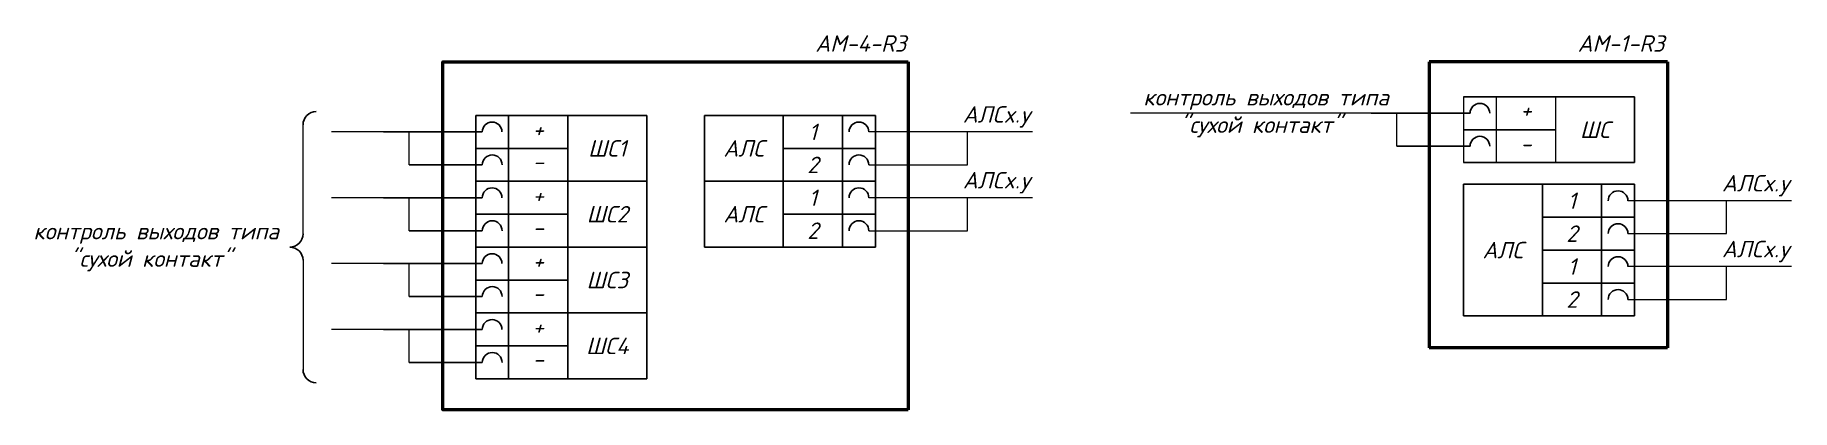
# Model space of a CAD drawing. Header units: millimetres. Extents: x 11019 to 672023, y -45952 to 891139.
# Drawn here: x 339246 to 365954, y 23289 to 28979 of the extents above; entities that cross this region are included whole.
import ezdxf
from ezdxf.enums import TextEntityAlignment as Align

# ---------------------------------------------------------------- set-up
doc = ezdxf.new("R2010")
doc.units = ezdxf.units.MM
doc.layers.add('Схемы подключ', color=7, linetype='Continuous', lineweight=15)
doc.styles.add('ISOCPEUR', font='isocpeui.ttf', dxfattribs={"height": 250})

msp = doc.modelspace()

# ---------------------------------------------------------------- texts
at = {"layer": 'Схемы подключ', "color": 7, "style": 'ISOCPEUR'}
for s, p in [('АМ-4-R3', (351108, 28728)), ('АМ-1-R3', (362698, 28728))]:
    msp.add_text(s, height=250, dxfattribs=at).set_placement(p)
at = {"layer": 'Схемы подключ', "style": 'ISOCPEUR'}
for p in [(353350, 27651), (353350, 26651), (364891, 26606), (364891, 25606)]:
    msp.add_text('АЛСx.y', height=250, dxfattribs=at).set_placement(p)
at = {"layer": 'Схемы подключ', "color": 0, "lineweight": 25, "style": 'ISOCPEUR'}
for s, p in [('+', (361912, 27842)), ('+', (346894, 27548)), ('1', (351071, 27510)), ('ШС', (362961, 27543)), ('ШС1', (347944, 27260)), ('АЛС', (350021, 27260)), ('-', (361911, 27331)), ('-', (346894, 27058)), ('2', (351071, 27010)), ('+', (346894, 26548)), ('1', (351071, 26510)), ('1', (362611, 26465)), ('ШС2', (347945, 26260)), ('АЛС', (350021, 26260)), ('-', (346894, 26058)), ('2', (351071, 26010)), ('2', (362611, 25965)), ('АЛС', (361561, 25715)), ('+', (346894, 25548)), ('ШС3', (347945, 25260)), ('1', (362611, 25465)), ('-', (346894, 25058)), ('2', (362611, 24965)), ('+', (346894, 24548)), ('ШС4', (347945, 24260)), ('-', (346894, 24058))]:
    msp.add_text(s, height=250, dxfattribs=at).set_placement(p, align=Align.MIDDLE_CENTER)
at = {"layer": 'Схемы подключ', "char_height": 250, "attachment_point": 5, "style": 'ISOCPEUR'}
for insert in [(357881, 27794), (341007, 25760)]:
    msp.add_mtext_dynamic_manual_height_columns(' контроль выходов типа\\P"сухой контакт"', width=4034.45, gutter_width=1250, heights=[0], dxfattribs=dict(at, insert=insert))

# ---------------------------------------------------------------- linework, layer by layer
for centre, start, end in [((343519, 27618), 90, 180), ((343119, 25960), 270, 0), ((343119, 25560), 0, 90), ((343519, 23901), 180, 270)]:
    msp.add_arc(centre, 200, start, end)
at = {"layer": 'Схемы подключ'}
for p, q in [((360961, 28043), (360960, 27043)), ((361461, 28043), (361461, 27043)), ((362361, 28043), (362361, 27043)), ((359561, 27794), (355898, 27794)), ((359950, 27294), (359950, 27794)), ((343319, 25960), (343319, 27618)), ((344544, 27510), (343751, 27510)), ((344934, 27010), (344934, 27510)), ((354408, 27510), (351921, 27510)), ((353421, 27010), (353421, 27510)), ((351921, 27010), (353421, 27010)), ((344544, 26510), (343751, 26510)), ((344934, 26010), (344934, 26510)), ((354408, 26510), (351921, 26510)), ((353421, 26010), (353421, 26510)), ((365948, 26465), (363461, 26465)), ((364961, 25965), (364961, 26465)), ((351921, 26010), (353421, 26010)), ((363461, 25965), (364961, 25965)), ((343319, 25560), (343319, 23901)), ((344544, 25510), (343750, 25510)), ((344934, 25010), (344934, 25510)), ((365948, 25465), (363461, 25465)), ((364961, 24965), (364961, 25465)), ((363461, 24965), (364961, 24965)), ((344544, 24510), (343751, 24510)), ((344934, 24010), (344934, 24510))]:
    msp.add_line(p, q, dxfattribs=at)
at = {"layer": 'Схемы подключ', "color": 0, "lineweight": 25}
for p, q in [((359559, 27794), (361061, 27794)), ((344543, 27510), (346044, 27510)), ((348544, 27760), (348544, 25760)), ((352021, 27760), (349421, 27760)), ((352021, 27260), (350620, 27260)), ((361061, 27294), (359950, 27294)), ((346044, 27010), (344934, 27010)), ((344543, 26510), (346044, 26510)), ((352021, 26260), (350621, 26260)), ((363561, 26215), (362161, 26215)), ((346044, 26010), (344934, 26010)), ((344543, 25510), (346044, 25510)), ((363561, 25215), (362161, 25215)), ((346044, 25010), (344934, 25010)), ((344543, 24510), (346044, 24510)), ((346044, 24010), (344934, 24010))]:
    msp.add_line(p, q, dxfattribs=at)
at = {"layer": 'Схемы подключ', "lineweight": 50}
for points in [[(352517, 23289), (345444, 23289), (345444, 28576), (352517, 28576)], [(352517, 28576), (352517, 23289)], [(364061, 28576), (360439, 28576)], [(360439, 28576), (360439, 24231)], [(364061, 28576), (364061, 24231)], [(364061, 24231), (360439, 24231)]]:
    msp.add_lwpolyline(points, dxfattribs=at)
at = {"layer": 'Схемы подключ', "color": 0, "lineweight": 25}
for points in [[(360961, 28043), (363561, 28043)], [(363561, 28043), (363561, 27043)], [(345944, 27760), (348544, 27760)], [(345944, 27260), (345944, 27760)], [(346444, 23760), (346444, 27760)], [(347344, 27760), (347344, 23760)], [(349421, 27760), (349421, 26760)], [(350621, 27760), (350621, 27260)], [(351521, 26760), (351521, 27760)], [(352021, 26760), (352021, 27760)], [(360961, 27543), (362361, 27543)], [(345944, 27260), (347345, 27260)], [(345944, 26760), (345944, 27260)], [(350620, 27260), (350620, 25760)], [(351520, 26760), (351520, 27260)], [(352021, 26760), (352021, 27260)], [(360960, 27043), (363561, 27043)], [(345944, 26760), (348544, 26760)], [(345944, 26260), (345944, 26760)], [(349421, 26760), (349421, 25760)], [(349421, 26760), (352021, 26760)], [(349421, 25760), (349421, 26760)], [(351521, 26260), (351521, 26760)], [(352021, 26260), (352021, 26760)], [(360961, 26715), (360961, 24715)], [(360961, 26715), (363561, 26715)], [(362161, 26715), (362161, 24715)], [(363061, 24715), (363061, 26715)], [(363561, 24715), (363561, 26715)], [(345944, 26520), (345944, 26640)], [(348544, 26520), (348544, 26640)], [(345944, 26280), (345944, 26400)], [(345944, 25760), (345944, 26260)], [(345944, 26260), (347345, 26260)], [(348544, 26280), (348544, 26400)], [(351521, 25760), (351521, 26260)], [(352021, 25760), (352021, 26260)], [(345944, 26040), (345944, 26160)], [(345944, 25800), (345944, 25920)], [(348544, 26040), (348544, 26160)], [(348544, 25800), (348544, 25920)], [(345944, 25760), (348545, 25760)], [(345944, 25260), (345944, 25760)], [(348544, 25760), (348544, 24760)], [(349421, 25760), (352021, 25760)], [(363561, 25715), (362161, 25715)], [(345944, 25260), (347345, 25260)], [(345944, 24760), (345944, 25260)], [(345944, 24760), (348545, 24760)], [(345944, 24260), (345944, 24760)], [(348545, 24760), (348545, 23760)], [(360961, 24715), (363561, 24715)], [(345944, 24260), (347345, 24260)], [(345945, 23760), (345945, 24260)], [(345945, 23760), (348545, 23760)]]:
    msp.add_lwpolyline(points, dxfattribs=at)
for points in [[(361361, 27793, 1), (361061, 27793)], [(346044, 27510, -1), (346344, 27510)], [(351621, 27510, -1), (351921, 27510)], [(361361, 27293, 1), (361061, 27293)], [(346045, 27010, -1), (346345, 27010)], [(351620, 27010, -1), (351920, 27010)], [(346044, 26510, -1), (346344, 26510)], [(351621, 26510, -1), (351921, 26510)], [(363161, 26465, -1), (363461, 26465)], [(346045, 26010, -1), (346345, 26010)], [(351621, 26010, -1), (351921, 26010)], [(363161, 25965, -1), (363461, 25965)], [(346044, 25510, -1), (346344, 25510)], [(363161, 25465, -1), (363461, 25465)], [(346045, 25010, -1), (346345, 25010)], [(363161, 24965, -1), (363461, 24965)], [(346044, 24510, -1), (346344, 24510)], [(346045, 24010, -1), (346345, 24010)]]:
    msp.add_lwpolyline(points, format="xyb", dxfattribs=at)

msp.set_redraw_order([(e.dxf.handle, doc.entitydb.next_handle()) for e in msp.query("TEXT MTEXT ATTDEF DIMENSION ARC_DIMENSION")])  # texts and dimensions are drawn at this point

doc.saveas('drawing.dxf')
